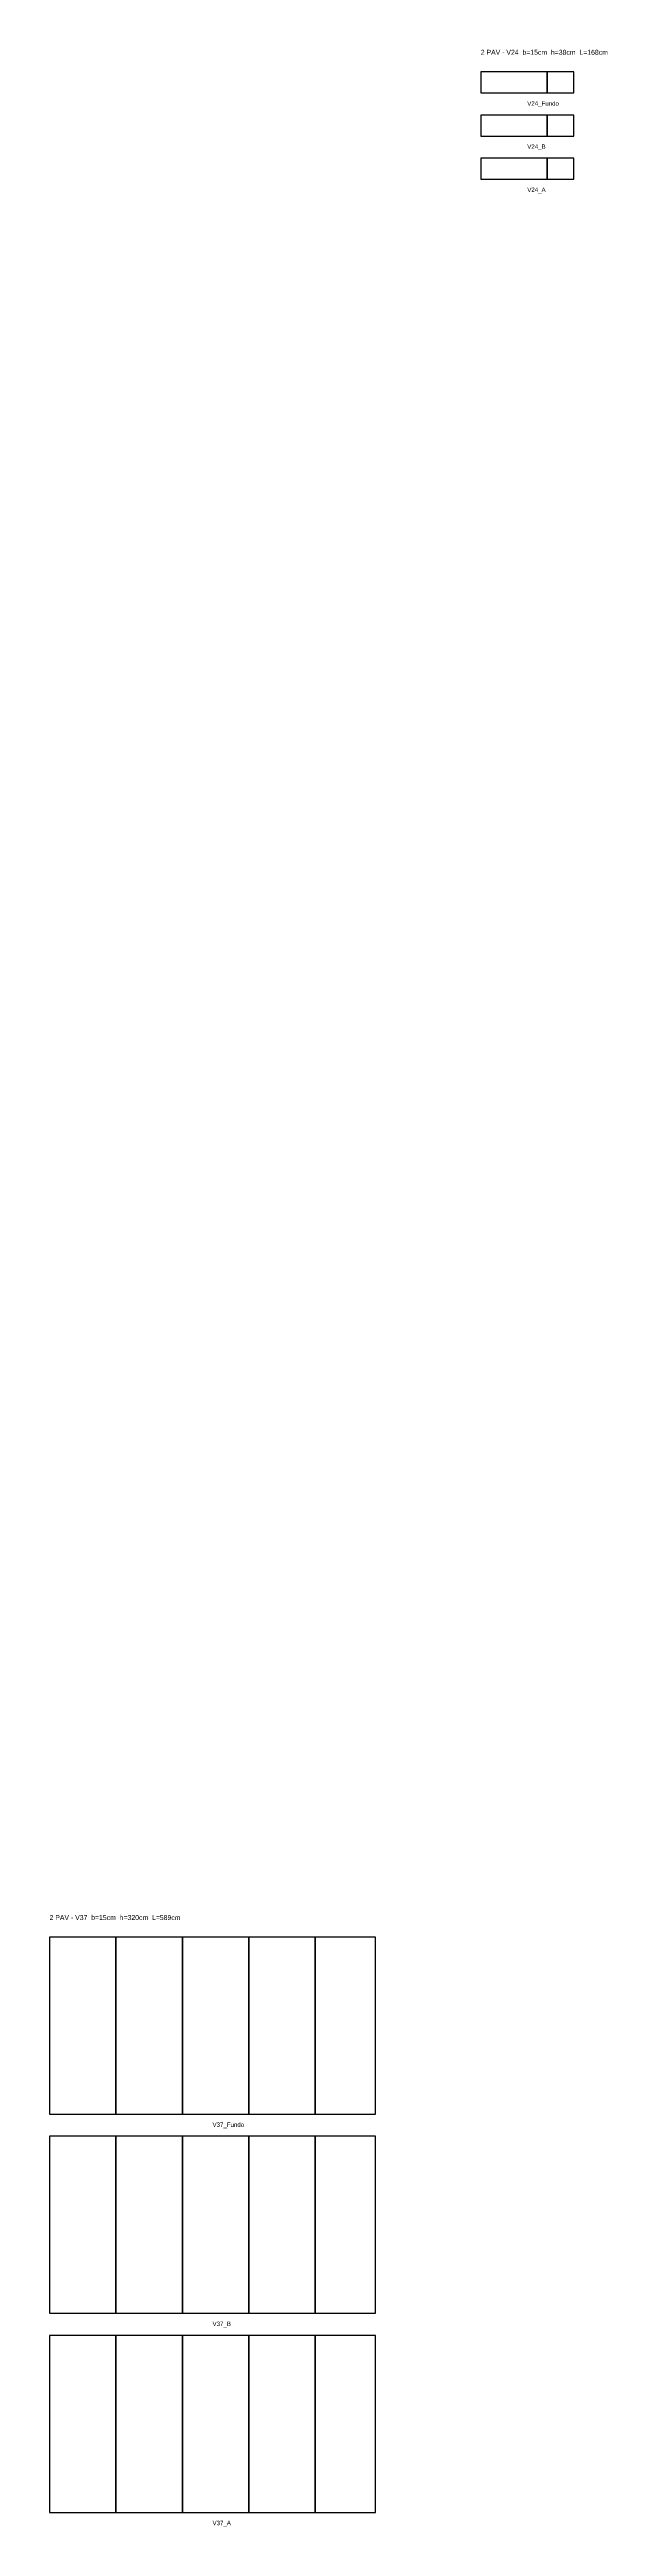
# Model space of a CAD drawing. Header units: metres. Extents: x 129372 to 135081, y 23296 to 32081.
# Drawn here: x 129372 to 130373, y 23327 to 27804 of the extents above; entities that cross this region are included whole.
import ezdxf

# ---------------------------------------------------------------- set-up
doc = ezdxf.new("R2010")
doc.units = ezdxf.units.M

msp = doc.modelspace()

# ---------------------------------------------------------------- linework, layer by layer
at = {"layer": 'Paineis'}
for points in [[(130151.13, 27725.84), (130271.13, 27725.84), (130271.13, 27763.84), (130151.13, 27763.84)], [(130271.13, 27725.84), (130319.13, 27725.84), (130319.13, 27763.84), (130271.13, 27763.84)], [(130151.13, 27647.84), (130271.13, 27647.84), (130271.13, 27685.84), (130151.13, 27685.84)], [(130271.13, 27647.84), (130319.13, 27647.84), (130319.13, 27685.84), (130271.13, 27685.84)], [(130151.13, 27569.84), (130271.13, 27569.84), (130271.13, 27607.84), (130151.13, 27607.84)], [(130271.13, 27569.84), (130319.13, 27569.84), (130319.13, 27607.84), (130271.13, 27607.84)], [(129371.86, 24071.83), (129491.86, 24071.83), (129491.86, 24391.83), (129371.86, 24391.83)], [(129491.86, 24071.83), (129611.86, 24071.83), (129611.86, 24391.83), (129491.86, 24391.83)], [(129611.86, 24071.83), (129731.86, 24071.83), (129731.86, 24391.83), (129611.86, 24391.83)], [(129731.86, 24071.83), (129851.86, 24071.83), (129851.86, 24391.83), (129731.86, 24391.83)], [(129851.86, 24071.83), (129960.86, 24071.83), (129960.86, 24391.83), (129851.86, 24391.83)], [(129371.86, 23711.83), (129491.86, 23711.83), (129491.86, 24031.83), (129371.86, 24031.83)], [(129491.86, 23711.83), (129611.86, 23711.83), (129611.86, 24031.83), (129491.86, 24031.83)], [(129611.86, 23711.83), (129731.86, 23711.83), (129731.86, 24031.83), (129611.86, 24031.83)], [(129731.86, 23711.83), (129851.86, 23711.83), (129851.86, 24031.83), (129731.86, 24031.83)], [(129851.86, 23711.83), (129960.86, 23711.83), (129960.86, 24031.83), (129851.86, 24031.83)], [(129371.86, 23351.83), (129491.86, 23351.83), (129491.86, 23671.83), (129371.86, 23671.83)], [(129491.86, 23351.83), (129611.86, 23351.83), (129611.86, 23671.83), (129491.86, 23671.83)], [(129611.86, 23351.83), (129731.86, 23351.83), (129731.86, 23671.83), (129611.86, 23671.83)], [(129731.86, 23351.83), (129851.86, 23351.83), (129851.86, 23671.83), (129731.86, 23671.83)], [(129851.86, 23351.83), (129960.86, 23351.83), (129960.86, 23671.83), (129851.86, 23671.83)]]:
    msp.add_lwpolyline(points, close=True, dxfattribs=at)

# ---------------------------------------------------------------- texts
at = {"layer": 'NOMENCLATURA', "char_height": 9, "attachment_point": 1}
for s, insert in [('2 PAV - V24  b=15cm  h=38cm  L=168cm', (130151.13, 27803.84)), ('2 PAV - V37  b=15cm  h=320cm  L=589cm', (129371.86, 24431.83))]:
    msp.add_mtext(s, dxfattribs=dict(at, insert=insert))
at = {"layer": 'Texto Secao', "char_height": 8, "attachment_point": 1}
for s, insert in [('V24_Fundo', (130235.13, 27710.84)), ('V24_B', (130235.13, 27632.84)), ('V24_A', (130235.13, 27554.84)), ('V37_Fundo', (129666.36, 24056.83)), ('V37_B', (129666.36, 23696.83)), ('V37_A', (129666.36, 23336.83))]:
    msp.add_mtext(s, dxfattribs=dict(at, insert=insert))

doc.saveas('drawing.dxf')
